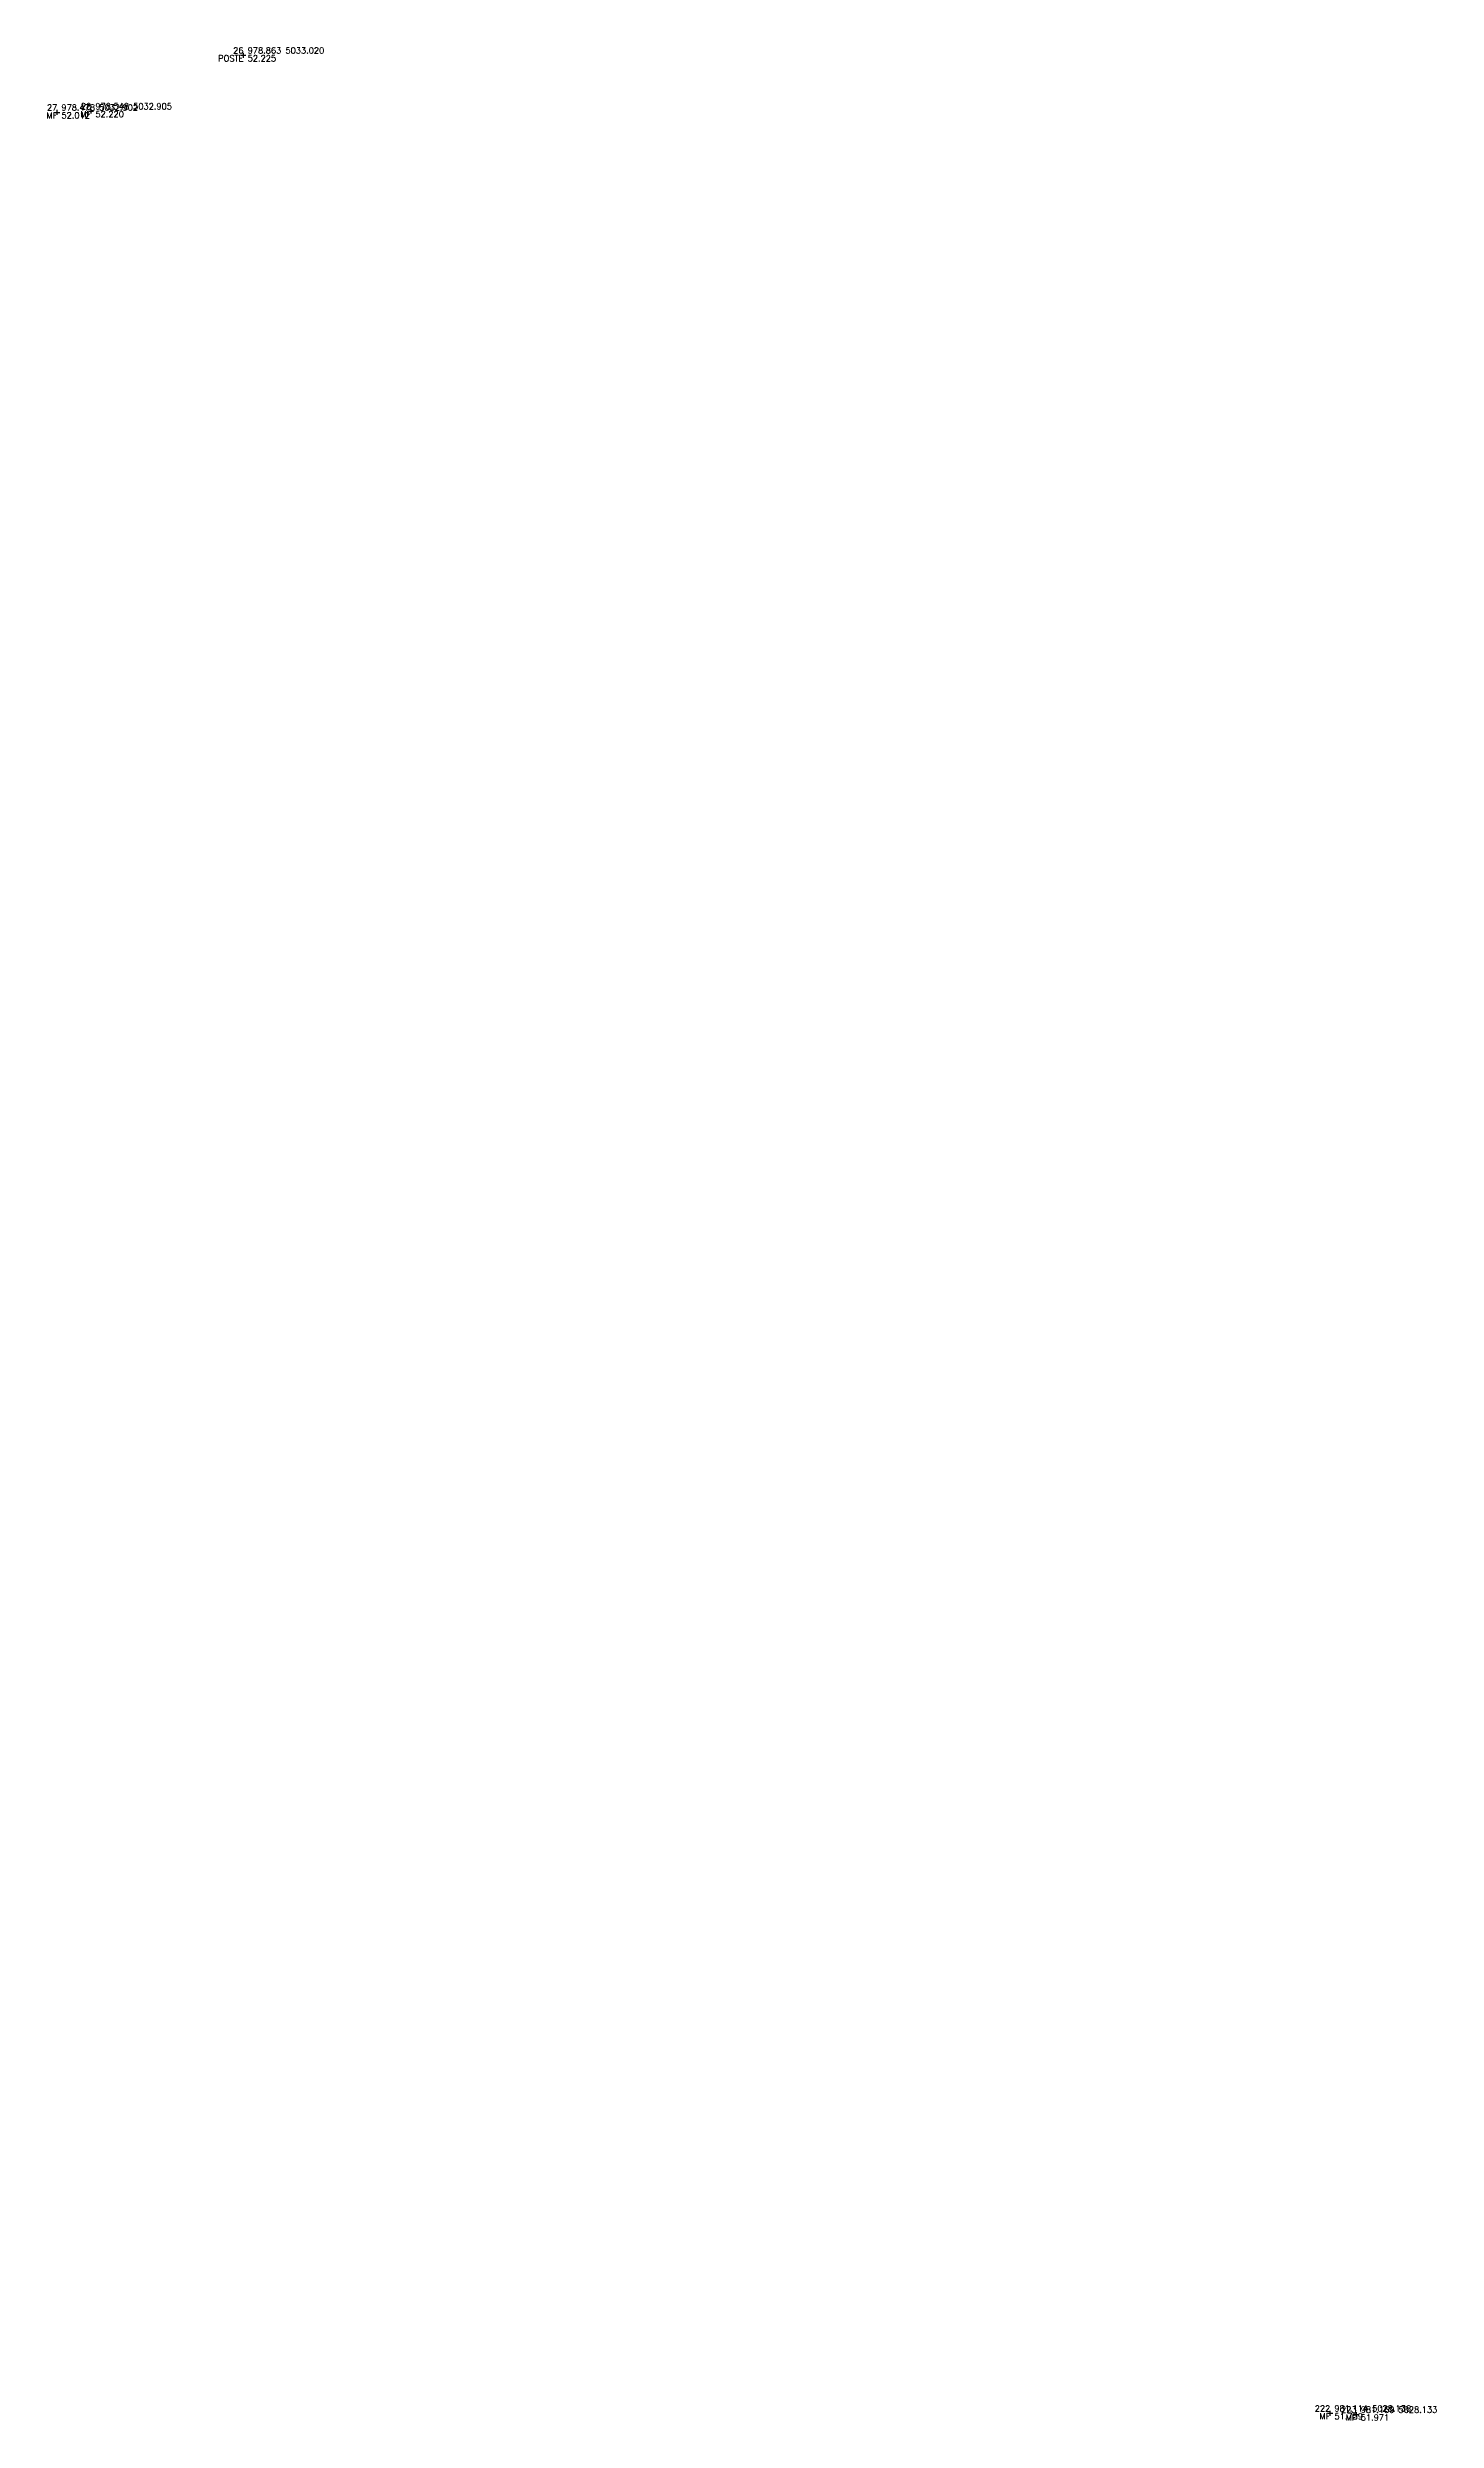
# Model space of a CAD drawing. Extents: x 886 to 1005, y 4909 to 5107.
# Drawn here: x 978.457 to 981.334, y 5028.121 to 5033.036 of the extents above; entities that cross this region are included whole.
import ezdxf
from ezdxf.enums import TextEntityAlignment as Align

# ---------------------------------------------------------------- set-up
doc = ezdxf.new("R2010")
doc.units = 0
doc.header["$MEASUREMENT"] = 0
doc.linetypes.add('1', pattern=[0])
doc.layers.get('0').update_dxf_attribs({"linetype": '1'})
for name, color, linetype in [('CO_ORDS', 4, 'Continuous'), ('CODE', 5, 'Continuous'), ('HEIGHT', 1, 'Continuous'), ('POINT', 7, 'Continuous'), ('PT_ID', 3, 'Continuous')]:
    doc.layers.add(name, color=color, linetype=linetype)
doc.styles.add('STD', font='romans.shx')

msp = doc.modelspace()

# ---------------------------------------------------------------- texts
at = {"layer": 'CO_ORDS', "style": 'STD'}
for s, p in [(' 978.863 5033.020', (978.8634, 5033.0202, 52.2253)), (' 978.478 5032.902', (978.4777, 5032.902, 52.0119)), (' 978.548 5032.905', (978.548, 5032.9045, 52.22)), (' 981.114 5028.136', (981.1142, 5028.1357, 51.7594)), (' 981.169 5028.133', (981.1687, 5028.1332, 51.9709))]:
    msp.add_text(s, height=0.0125, dxfattribs=at).set_placement(p, align=Align.BOTTOM_LEFT)
at = {"layer": 'CODE', "style": 'STD'}
for s, p in [(' POSTE', (978.8634, 5033.0202, 52.2253)), (' MF', (978.4777, 5032.902, 52.0119)), (' MF', (978.548, 5032.9045, 52.22)), (' MF', (981.1142, 5028.1357, 51.7594)), (' MF', (981.1687, 5028.1332, 51.9709))]:
    msp.add_text(s, height=0.0125, dxfattribs=at).set_placement(p, align=Align.TOP_RIGHT)
at = {"layer": 'HEIGHT', "style": 'STD'}
for s, p in [(' 52.225', (978.8634, 5033.0202, 52.2253)), (' 52.012', (978.4777, 5032.902, 52.0119)), (' 52.220', (978.548, 5032.9045, 52.22)), (' 51.759', (981.1142, 5028.1357, 51.7594)), (' 51.971', (981.1687, 5028.1332, 51.9709))]:
    msp.add_text(s, height=0.0125, dxfattribs=at).set_placement(p, align=Align.TOP_LEFT)
at = {"layer": 'PT_ID', "style": 'STD'}
for s, p in [(' 26', (978.8634, 5033.0202, 52.2253)), (' 27', (978.4777, 5032.902, 52.0119)), (' 28', (978.548, 5032.9045, 52.22)), (' 222', (981.1142, 5028.1357, 51.7594)), (' 223', (981.1687, 5028.1332, 51.9709))]:
    msp.add_text(s, height=0.0125, dxfattribs=at).set_placement(p, align=Align.BOTTOM_RIGHT)

# ---------------------------------------------------------------- blocks, each defined once
blk = doc.blocks.new('CROSS')
at = {"color": 0}
for p, q in [((-50, 0), (50, 0)), ((0, -50), (0, 50))]:
    blk.add_line(p, q, dxfattribs=at)

# ---------------------------------------------------------------- block references
at = {"layer": 'POINT', "color": 2, "xscale": 0.0001, "yscale": 0.0001, "zscale": 0.0001}
for p in [(978.8634, 5033.0202, 52.2253), (978.4777, 5032.902, 52.0119), (978.548, 5032.9045, 52.22), (981.1142, 5028.1357, 51.7594), (981.1687, 5028.1332, 51.9709)]:
    msp.add_blockref('CROSS', p, dxfattribs=at)

msp.set_redraw_order([(e.dxf.handle, doc.entitydb.next_handle()) for e in msp.query("TEXT MTEXT ATTDEF DIMENSION ARC_DIMENSION")])  # texts and dimensions are drawn at this point

doc.saveas('drawing.dxf')
